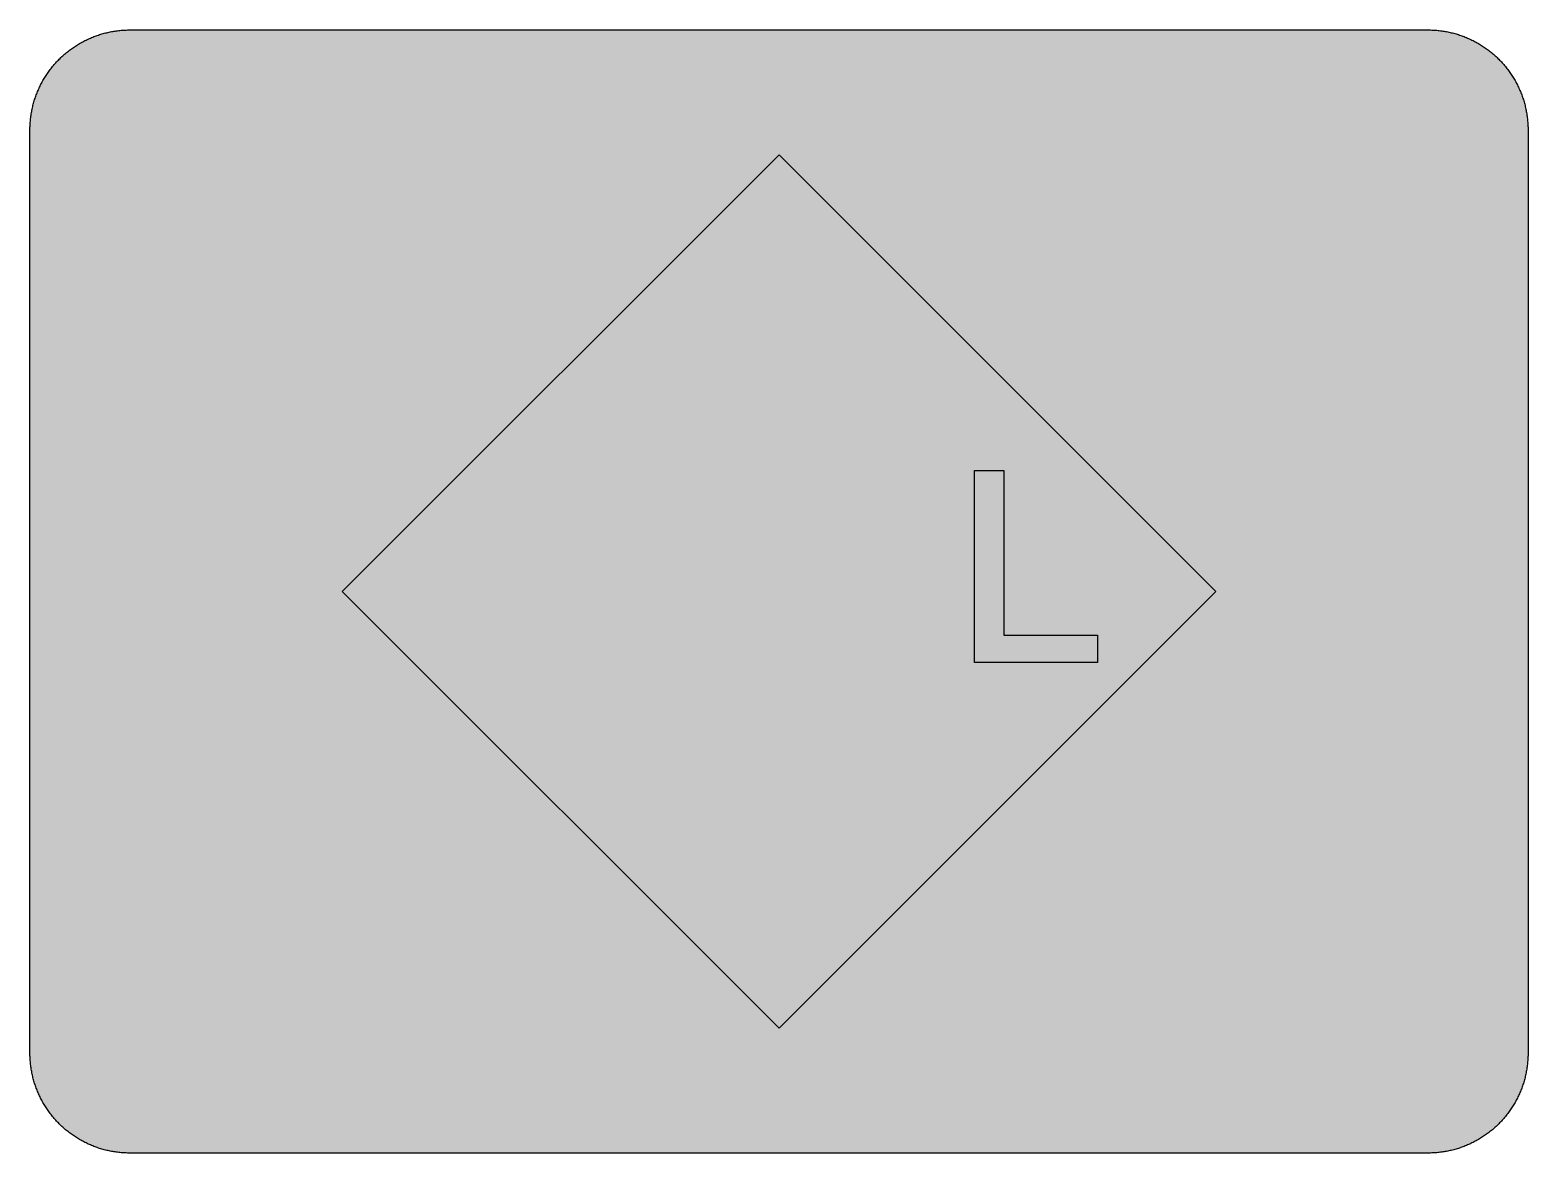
# Model space of a CAD drawing. Header units: millimetres. Extents: x 0 to 212, y 0 to 159.
import ezdxf

# ---------------------------------------------------------------- set-up
doc = ezdxf.new("R2010")
doc.units = ezdxf.units.MM

msp = doc.modelspace()

# ---------------------------------------------------------------- hatches: boundary and pattern name
for color, points in [(254, [(14.1633, 0.0536), (13.9878, 0.0533), (13.8125, 0.0559), (13.6373, 0.061), (13.462, 0.0686), (13.2893, 0.0787), (13.114, 0.0914), (12.9413, 0.1041), (12.7686, 0.1219), (12.5959, 0.1397), (12.4231, 0.16), (12.2504, 0.1829), (12.0777, 0.2057), (11.9075, 0.2337), (11.7373, 0.2616), (11.5672, 0.2921), (11.397, 0.3251), (11.2268, 0.3607), (11.0592, 0.3988), (10.8915, 0.4369), (10.7239, 0.4775), (10.5562, 0.5207), (10.3886, 0.5664), (10.2235, 0.6121), (10.0584, 0.6629), (9.8933, 0.7137), (9.7307, 0.7671), (9.5682, 0.8204), (9.4056, 0.8788), (9.2431, 0.9373), (9.083, 0.9982), (8.923, 1.0617), (8.763, 1.1252), (8.6055, 1.1938), (8.4455, 1.2624), (8.2906, 1.331), (8.1331, 1.4046), (7.9781, 1.4783), (7.8232, 1.5545), (7.6708, 1.6332), (7.5184, 1.7145), (7.366, 1.7958), (7.2161, 1.8796), (7.0663, 1.966), (6.919, 2.0523), (6.7716, 2.1438), (6.6243, 2.2352), (6.4795, 2.3266), (6.3348, 2.4232), (6.19, 2.5197), (6.0477, 2.6187), (5.908, 2.7178), (5.7683, 2.8194), (5.6286, 2.9235), (5.4915, 3.0302), (5.3543, 3.1369), (5.2197, 3.2461), (5.0851, 3.3579), (4.953, 3.4722), (4.8209, 3.5865), (4.6914, 3.7033), (4.5644, 3.8202), (4.4348, 3.9395), (4.3104, 4.0615), (4.1859, 4.1859), (4.0615, 4.3104), (3.9395, 4.4348), (3.8202, 4.5618), (3.7033, 4.6914), (3.5865, 4.8209), (3.4722, 4.953), (3.3579, 5.0851), (3.2487, 5.2197), (3.1369, 5.3543), (3.0302, 5.4915), (2.9235, 5.6286), (2.8194, 5.7683), (2.7178, 5.908), (2.6187, 6.0477), (2.5197, 6.19), (2.4232, 6.3348), (2.3266, 6.477), (2.2352, 6.6243), (2.1438, 6.7691), (2.0523, 6.919), (1.966, 7.0663), (1.8796, 7.2161), (1.7958, 7.366), (1.7145, 7.5184), (1.6332, 7.6708), (1.5545, 7.8232), (1.4783, 7.9781), (1.4046, 8.1331), (1.331, 8.2906), (1.2598, 8.4455), (1.1913, 8.603), (1.1252, 8.763), (1.0592, 8.923), (0.9982, 9.083), (0.9373, 9.2431), (0.8763, 9.4056), (0.8204, 9.5682), (0.7645, 9.7307), (0.7112, 9.8933), (0.6604, 10.0584), (0.6121, 10.2235), (0.5639, 10.3911), (0.5207, 10.5562), (0.4775, 10.7239), (0.4343, 10.8915), (0.3962, 11.0592), (0.3607, 11.2268), (0.3251, 11.397), (0.2921, 11.5672), (0.2616, 11.7373), (0.2311, 11.9075), (0.2057, 12.0802), (0.1803, 12.2504), (0.1575, 12.4231), (0.1372, 12.5959), (0.1194, 12.7686), (0.1041, 12.9413), (0.0889, 13.1166), (0.0787, 13.2893), (0.0686, 13.4645), (0.061, 13.6373), (0.0559, 13.8125), (0.0508, 13.9878), (0.0508, 14.163), (0.0522, 144.6925), (0.0508, 144.8664), (0.0559, 145.0416), (0.061, 145.2169), (0.0686, 145.3896), (0.0787, 145.5649), (0.0889, 145.7376), (0.1041, 145.9128), (0.1194, 146.0856), (0.1372, 146.2583), (0.1575, 146.431), (0.1803, 146.6037), (0.2057, 146.7739), (0.2311, 146.9466), (0.2616, 147.1168), (0.2921, 147.287), (0.3251, 147.4572), (0.3607, 147.6248), (0.3962, 147.795), (0.4343, 147.9626), (0.4775, 148.1303), (0.5207, 148.2979), (0.5639, 148.463), (0.6121, 148.6281), (0.6604, 148.7932), (0.7112, 148.9583), (0.7645, 149.1234), (0.8204, 149.286), (0.8763, 149.4485), (0.9373, 149.6111), (0.9982, 149.7711), (1.0592, 149.9311), (1.1252, 150.0911), (1.1913, 150.2486), (1.2598, 150.4061), (1.331, 150.5636), (1.4046, 150.7185), (1.4783, 150.876), (1.5545, 151.0284), (1.6332, 151.1833), (1.7145, 151.3357), (1.7958, 151.4856), (1.8796, 151.638), (1.966, 151.7879), (2.0523, 151.9352), (2.1438, 152.0825), (2.2352, 152.2298), (2.3266, 152.3746), (2.4232, 152.5194), (2.5197, 152.6616), (2.6187, 152.8039), (2.7178, 152.9461), (2.8194, 153.0858), (2.9235, 153.2255), (3.0302, 153.3627), (3.1369, 153.4973), (3.2487, 153.6344), (3.3579, 153.7665), (3.4722, 153.8986), (3.5865, 154.0307), (3.7033, 154.1602), (3.8202, 154.2898), (3.9395, 154.4168), (4.0615, 154.5438), (4.1859, 154.6682), (4.3104, 154.7901), (4.4348, 154.9121), (4.5644, 155.034), (4.6914, 155.1508), (4.8209, 155.2677), (4.953, 155.382), (5.0851, 155.4937), (5.2197, 155.6055), (5.3543, 155.7147), (5.4915, 155.8239), (5.6286, 155.9281), (5.7683, 156.0322), (5.908, 156.1338), (6.0477, 156.2354), (6.19, 156.3345), (6.3348, 156.431), (6.4795, 156.525), (6.6243, 156.6189), (6.7716, 156.7104), (6.919, 156.7993), (7.0663, 156.8882), (7.2161, 156.9745), (7.366, 157.0584), (7.5184, 157.1396), (7.6708, 157.2209), (7.8232, 157.2971), (7.9781, 157.3733), (8.1331, 157.4495), (8.2906, 157.5206), (8.4455, 157.5918), (8.6055, 157.6603), (8.763, 157.7289), (8.923, 157.7924), (9.083, 157.8559), (9.2431, 157.9169), (9.4056, 157.9753), (9.5682, 158.0337), (9.7307, 158.0871), (9.8933, 158.1404), (10.0584, 158.1912), (10.2235, 158.242), (10.3886, 158.2877), (10.5562, 158.3334), (10.7239, 158.3766), (10.8915, 158.4173), (11.0592, 158.4579), (11.2268, 158.4935), (11.397, 158.529), (11.5672, 158.562), (11.7373, 158.5925), (11.9075, 158.6205), (12.0777, 158.6484), (12.2504, 158.6713), (12.4231, 158.6941), (12.5959, 158.7144), (12.7686, 158.7322), (12.9413, 158.75), (13.114, 158.7627), (13.2893, 158.7754), (13.462, 158.7856), (13.6373, 158.7932), (13.8125, 158.7983), (13.9878, 158.8008), (14.163, 158.8033), (197.6078, 158.8036), (197.7822, 158.8008), (197.9574, 158.7983), (198.1327, 158.7932), (198.3054, 158.7856), (198.4807, 158.7754), (198.6534, 158.7627), (198.8287, 158.75), (199.0014, 158.7322), (199.1741, 158.7144), (199.3468, 158.6941), (199.5195, 158.6713), (199.6897, 158.6484), (199.8624, 158.6205), (200.0326, 158.5925), (200.2028, 158.562), (200.373, 158.529), (200.5432, 158.4935), (200.7108, 158.4579), (200.8784, 158.4173), (201.0461, 158.3766), (201.2137, 158.3334), (201.3788, 158.2877), (201.5465, 158.242), (201.7116, 158.1912), (201.8767, 158.1404), (202.0392, 158.0871), (202.2018, 158.0337), (202.3643, 157.9753), (202.5269, 157.9169), (202.6869, 157.8559), (202.8469, 157.7924), (203.007, 157.7289), (203.167, 157.6603), (203.3245, 157.5918), (203.4794, 157.5206), (203.6369, 157.4495), (203.7918, 157.3733), (203.9468, 157.2971), (204.0992, 157.2209), (204.2516, 157.1396), (204.404, 157.0584), (204.5538, 156.9745), (204.7037, 156.8882), (204.8535, 156.7993), (205.0009, 156.7104), (205.1456, 156.6189), (205.293, 156.525), (205.4352, 156.431), (205.58, 156.3345), (205.7222, 156.2354), (205.8619, 156.1338), (206.0016, 156.0322), (206.1413, 155.9281), (206.2785, 155.8239), (206.4156, 155.7147), (206.5503, 155.6055), (206.6849, 155.4937), (206.817, 155.382), (206.949, 155.2677), (207.0786, 155.1508), (207.2081, 155.034), (207.3351, 154.9121), (207.4596, 154.7901), (207.584, 154.6682), (207.7085, 154.5438), (207.8304, 154.4168), (207.9498, 154.2898), (208.0666, 154.1602), (208.1835, 154.0307), (208.2978, 153.8986), (208.4121, 153.7665), (208.5238, 153.6344), (208.6331, 153.4973), (208.7397, 153.3627), (208.8464, 153.2255), (208.9506, 153.0858), (209.0522, 152.9461), (209.1512, 152.8039), (209.2503, 152.6616), (209.3468, 152.5194), (209.4433, 152.3746), (209.5348, 152.2298), (209.6262, 152.0825), (209.7176, 151.9352), (209.804, 151.7879), (209.8904, 151.638), (209.9742, 151.4856), (210.0555, 151.3357), (210.1367, 151.1833), (210.2155, 151.0284), (210.2917, 150.876), (210.3653, 150.7185), (210.439, 150.5636), (210.5076, 150.4061), (210.5762, 150.2486), (210.6447, 150.0911), (210.7082, 149.9311), (210.7717, 149.7711), (210.8327, 149.6111), (210.8911, 149.4485), (210.9495, 149.286), (211.0029, 149.1234), (211.0562, 148.9583), (211.107, 148.7932), (211.1578, 148.6281), (211.2035, 148.463), (211.2493, 148.2979), (211.2924, 148.1303), (211.3331, 147.9626), (211.3712, 147.795), (211.4093, 147.6248), (211.4448, 147.4572), (211.4779, 147.287), (211.5083, 147.1168), (211.5363, 146.9466), (211.5642, 146.7739), (211.5871, 146.6037), (211.6099, 146.431), (211.6303, 146.2583), (211.648, 146.0856), (211.6658, 145.9128), (211.6785, 145.7376), (211.6912, 145.5649), (211.7014, 145.3896), (211.709, 145.2169), (211.7141, 145.0416), (211.7166, 144.8664), (211.7166, 144.6911), (211.7189, 14.1647), (211.7166, 13.9878), (211.7141, 13.8125), (211.709, 13.6373), (211.7014, 13.4645), (211.6912, 13.2893), (211.6785, 13.1166), (211.6658, 12.9413), (211.648, 12.7686), (211.6303, 12.5959), (211.6099, 12.4231), (211.5871, 12.2504), (211.5642, 12.0802), (211.5363, 11.9075), (211.5083, 11.7373), (211.4779, 11.5672), (211.4448, 11.397), (211.4093, 11.2268), (211.3712, 11.0592), (211.3331, 10.8915), (211.2924, 10.7239), (211.2493, 10.5562), (211.2035, 10.3911), (211.1578, 10.2235), (211.107, 10.0584), (211.0562, 9.8933), (211.0029, 9.7307), (210.9495, 9.5682), (210.8911, 9.4056), (210.8327, 9.2431), (210.7717, 9.083), (210.7082, 8.923), (210.6447, 8.763), (210.5762, 8.603), (210.5076, 8.4455), (210.439, 8.2906), (210.3653, 8.1331), (210.2917, 7.9781), (210.2155, 7.8232), (210.1367, 7.6708), (210.0555, 7.5184), (209.9742, 7.366), (209.8904, 7.2161), (209.804, 7.0663), (209.7176, 6.919), (209.6262, 6.7691), (209.5348, 6.6243), (209.4433, 6.477), (209.3468, 6.3348), (209.2503, 6.19), (209.1512, 6.0477), (209.0522, 5.908), (208.9506, 5.7683), (208.8464, 5.6286), (208.7397, 5.4915), (208.6331, 5.3543), (208.5238, 5.2197), (208.4121, 5.0851), (208.2978, 4.953), (208.1835, 4.8209), (208.0666, 4.6914), (207.9498, 4.5618), (207.8304, 4.4348), (207.7085, 4.3104), (207.584, 4.1859), (207.4596, 4.0615), (207.3351, 3.9395), (207.2081, 3.8202), (207.0786, 3.7033), (206.949, 3.5865), (206.817, 3.4722), (206.6849, 3.3579), (206.5503, 3.2461), (206.4156, 3.1369), (206.2785, 3.0302), (206.1413, 2.9235), (206.0016, 2.8194), (205.8619, 2.7178), (205.7222, 2.6187), (205.58, 2.5197), (205.4352, 2.4232), (205.293, 2.3266), (205.1456, 2.2352), (205.0009, 2.1438), (204.8535, 2.0523), (204.7037, 1.966), (204.5538, 1.8796), (204.404, 1.7958), (204.2516, 1.7145), (204.0992, 1.6332), (203.9468, 1.5545), (203.7918, 1.4783), (203.6369, 1.4046), (203.4794, 1.331), (203.3245, 1.2624), (203.167, 1.1938), (203.007, 1.1252), (202.8469, 1.0617), (202.6869, 0.9982), (202.5269, 0.9373), (202.3643, 0.8788), (202.2018, 0.8204), (202.0392, 0.7671), (201.8767, 0.7137), (201.7116, 0.6629), (201.5465, 0.6121), (201.3788, 0.5664), (201.2137, 0.5207), (201.0461, 0.4775), (200.8784, 0.4369), (200.7108, 0.3988), (200.5432, 0.3607), (200.373, 0.3251), (200.2028, 0.2921), (200.0326, 0.2616), (199.8624, 0.2337), (199.6897, 0.2057), (199.5195, 0.1829), (199.3468, 0.16), (199.1741, 0.1397), (199.0014, 0.1219), (198.8287, 0.1041), (198.6534, 0.0914), (198.4807, 0.0787), (198.3054, 0.0686), (198.1327, 0.061), (197.9574, 0.0559), (197.7822, 0.0533), (197.6069, 0.0533)]), (144, [(105.8855, 141.1647), (167.6217, 79.4286), (105.8855, 17.6925), (44.1494, 79.4286)]), (254, [(133.5264, 96.5383), (137.6468, 96.5383), (137.6468, 73.2659), (150.8855, 73.2659), (150.8855, 69.3745), (133.5264, 69.3745)])]:
    msp.add_hatch(color=color).paths.add_polyline_path(points)
h = msp.add_hatch(color=59)
h.paths.add_polyline_path([(14.1633, 3.5814), (13.8887, 3.5839), (13.6169, 3.5941), (13.3477, 3.6119), (13.081, 3.6347), (12.8143, 3.6652), (12.5501, 3.7008), (12.2885, 3.7465), (12.0294, 3.7948), (11.7729, 3.8506), (11.5164, 3.9141), (11.2649, 3.9827), (11.016, 4.0564), (10.7671, 4.1351), (10.5232, 4.2215), (10.2819, 4.3129), (10.0432, 4.412), (9.8069, 4.5161), (9.5733, 4.6228), (9.3447, 4.7371), (9.1186, 4.8565), (8.8951, 4.9809), (8.6741, 5.113), (8.4582, 5.2476), (8.2448, 5.3873), (8.0366, 5.5321), (7.8308, 5.682), (7.6276, 5.8369), (7.4295, 5.9969), (7.2365, 6.1595), (7.046, 6.3297), (6.8605, 6.5024), (6.6777, 6.6802), (6.5024, 6.8605), (6.3271, 7.046), (6.1595, 7.2365), (5.9969, 7.432), (5.8369, 7.6302), (5.682, 7.8308), (5.5321, 8.0366), (5.3873, 8.2448), (5.2451, 8.4582), (5.1105, 8.6741), (4.9809, 8.8951), (4.8565, 9.1186), (4.7371, 9.3447), (4.6228, 9.5758), (4.5136, 9.8069), (4.4094, 10.0432), (4.3129, 10.2819), (4.2215, 10.5232), (4.1351, 10.7696), (4.0538, 11.016), (3.9802, 11.2649), (3.9116, 11.5189), (3.8506, 11.7729), (3.7948, 12.0294), (3.744, 12.2911), (3.7008, 12.5527), (3.6627, 12.8143), (3.6322, 13.081), (3.6093, 13.3502), (3.5916, 13.6195), (3.5814, 13.8913), (3.5789, 14.163), (3.58, 144.6925), (3.5814, 144.9654), (3.5916, 145.2347), (3.6093, 145.5064), (3.6322, 145.7731), (3.6627, 146.0398), (3.7008, 146.304), (3.744, 146.5656), (3.7948, 146.8247), (3.8506, 147.0812), (3.9116, 147.3352), (3.9802, 147.5892), (4.0538, 147.8382), (4.1351, 148.0845), (4.2215, 148.3309), (4.3129, 148.5722), (4.4094, 148.811), (4.5136, 149.0472), (4.6228, 149.2783), (4.7371, 149.5095), (4.8565, 149.7355), (4.9809, 149.9591), (5.1105, 150.1775), (5.2451, 150.3959), (5.3873, 150.6093), (5.5321, 150.8176), (5.682, 151.0233), (5.8369, 151.224), (5.9969, 151.4221), (6.1595, 151.6177), (6.3271, 151.8056), (6.5024, 151.9936), (6.6777, 152.1739), (6.8605, 152.3517), (7.046, 152.5245), (7.2365, 152.6946), (7.4295, 152.8572), (7.6276, 153.0172), (7.8308, 153.1722), (8.0366, 153.322), (8.2448, 153.4668), (8.4582, 153.6065), (8.6741, 153.7411), (8.8951, 153.8732), (9.1186, 153.9977), (9.3447, 154.117), (9.5733, 154.2313), (9.8069, 154.3406), (10.0432, 154.4422), (10.2819, 154.5412), (10.5232, 154.6327), (10.7671, 154.719), (11.016, 154.7978), (11.2649, 154.874), (11.5164, 154.9425), (11.7729, 155.0035), (12.0294, 155.0594), (12.2885, 155.1102), (12.5501, 155.1534), (12.8143, 155.1889), (13.081, 155.2194), (13.3477, 155.2448), (13.6169, 155.26), (13.8887, 155.2702), (14.163, 155.2753), (197.6078, 155.2758), (197.8787, 155.2702), (198.1505, 155.26), (198.4197, 155.2448), (198.689, 155.2194), (198.9557, 155.1889), (199.2173, 155.1534), (199.4789, 155.1102), (199.7405, 155.0594), (199.9971, 155.0035), (200.2511, 154.9425), (200.5051, 154.874), (200.754, 154.7978), (201.0004, 154.719), (201.2467, 154.6327), (201.488, 154.5412), (201.7268, 154.4422), (201.963, 154.3406), (202.1942, 154.2313), (202.4253, 154.117), (202.6514, 153.9977), (202.8749, 153.8732), (203.0959, 153.7411), (203.3118, 153.6065), (203.5251, 153.4668), (203.7334, 153.322), (203.9391, 153.1722), (204.1398, 153.0172), (204.3379, 152.8572), (204.5335, 152.6946), (204.724, 152.5245), (204.9094, 152.3517), (205.0898, 152.1739), (205.2676, 151.9936), (205.4403, 151.8056), (205.6105, 151.6177), (205.773, 151.4221), (205.933, 151.224), (206.088, 151.0233), (206.2378, 150.8176), (206.3826, 150.6093), (206.5223, 150.3959), (206.6569, 150.1775), (206.789, 149.9591), (206.9135, 149.7355), (207.0329, 149.5095), (207.1472, 149.2783), (207.2538, 149.0472), (207.358, 148.811), (207.457, 148.5722), (207.5485, 148.3309), (207.6348, 148.0845), (207.7136, 147.8382), (207.7872, 147.5892), (207.8558, 147.3352), (207.9193, 147.0812), (207.9752, 146.8247), (208.0235, 146.5656), (208.0692, 146.304), (208.1047, 146.0398), (208.1352, 145.7731), (208.1581, 145.5064), (208.1759, 145.2347), (208.186, 144.9654), (208.1911, 144.6911), (208.1911, 14.1647), (208.186, 13.8913), (208.1759, 13.6195), (208.1581, 13.3502), (208.1352, 13.081), (208.1047, 12.8143), (208.0692, 12.5527), (208.0235, 12.2911), (207.9752, 12.0294), (207.9193, 11.7729), (207.8558, 11.5189), (207.7872, 11.2649), (207.7136, 11.016), (207.6348, 10.7696), (207.5485, 10.5232), (207.457, 10.2819), (207.358, 10.0432), (207.2538, 9.8069), (207.1472, 9.5758), (207.0329, 9.3447), (206.9135, 9.1186), (206.789, 8.8951), (206.6569, 8.6741), (206.5223, 8.4582), (206.3826, 8.2448), (206.2378, 8.0366), (206.088, 7.8308), (205.933, 7.6302), (205.773, 7.432), (205.6105, 7.2365), (205.4403, 7.046), (205.2676, 6.8605), (205.0898, 6.6802), (204.9094, 6.5024), (204.724, 6.3297), (204.5335, 6.1595), (204.3379, 5.9969), (204.1398, 5.8369), (203.9391, 5.682), (203.7334, 5.5321), (203.5251, 5.3873), (203.3118, 5.2476), (203.0959, 5.113), (202.8749, 4.9809), (202.6514, 4.8565), (202.4253, 4.7371), (202.1942, 4.6228), (201.963, 4.5161), (201.7268, 4.412), (201.488, 4.3129), (201.2467, 4.2215), (201.0004, 4.1351), (200.754, 4.0564), (200.5051, 3.9827), (200.2511, 3.9141), (199.9971, 3.8506), (199.7405, 3.7948), (199.4789, 3.7465), (199.2173, 3.7008), (198.9557, 3.6652), (198.689, 3.6347), (198.4197, 3.6119), (198.1505, 3.5941), (197.8787, 3.5839), (197.6069, 3.5789)])
h.paths.add_polyline_path([(14.1633, 8.8731), (14.0259, 8.8748), (13.8887, 8.8798), (13.7541, 8.8875), (13.622, 8.9002), (13.4874, 8.9154), (13.3553, 8.9332), (13.2258, 8.9535), (13.0962, 8.9789), (12.9667, 9.0068), (12.8397, 9.0373), (12.7127, 9.0729), (12.5882, 9.1084), (12.4663, 9.1491), (12.3419, 9.1923), (12.2225, 9.238), (12.1031, 9.2888), (11.9837, 9.3396), (11.8694, 9.3929), (11.7526, 9.4513), (11.6408, 9.5098), (11.5291, 9.5733), (11.4198, 9.6368), (11.3106, 9.7053), (11.2039, 9.7765), (11.0998, 9.8476), (10.9957, 9.9238), (10.8966, 10), (10.7975, 10.0787), (10.6985, 10.1625), (10.6045, 10.2464), (10.5105, 10.3327), (10.4216, 10.4216), (10.3327, 10.5131), (10.2464, 10.6045), (10.16, 10.701), (10.0787, 10.7975), (10, 10.8966), (9.9212, 10.9982), (9.8476, 11.0998), (9.7739, 11.2039), (9.7053, 11.3106), (9.6368, 11.4198), (9.5707, 11.5291), (9.5098, 11.6408), (9.4488, 11.7551), (9.3929, 11.8694), (9.337, 11.9863), (9.2862, 12.1031), (9.238, 12.2225), (9.1923, 12.3444), (9.1491, 12.4663), (9.1084, 12.5908), (9.0703, 12.7152), (9.0373, 12.8397), (9.0068, 12.9692), (8.9789, 13.0962), (8.9535, 13.2258), (8.9306, 13.3579), (8.9129, 13.4899), (8.8976, 13.622), (8.8849, 13.7566), (8.8773, 13.8913), (8.8722, 14.0259), (8.8697, 14.163), (8.8717, 144.6925), (8.8722, 144.8283), (8.8773, 144.9629), (8.8849, 145.0975), (8.8976, 145.2321), (8.9129, 145.3642), (8.9306, 145.4963), (8.9535, 145.6284), (8.9789, 145.7579), (9.0068, 145.8849), (9.0373, 146.0144), (9.0703, 146.1389), (9.1084, 146.2634), (9.1491, 146.3878), (9.1923, 146.5097), (9.238, 146.6317), (9.2862, 146.751), (9.337, 146.8679), (9.3929, 146.9847), (9.4488, 147.099), (9.5098, 147.2133), (9.5707, 147.3251), (9.6368, 147.4343), (9.7053, 147.5435), (9.7739, 147.6502), (9.8476, 147.7543), (9.9212, 147.8559), (10, 147.9575), (10.0787, 148.0566), (10.16, 148.1531), (10.2464, 148.2496), (10.3327, 148.3411), (10.4216, 148.4325), (10.5105, 148.5214), (10.6045, 148.6078), (10.6985, 148.6916), (10.7975, 148.7754), (10.8966, 148.8542), (10.9957, 148.9304), (11.0998, 149.0066), (11.2039, 149.0777), (11.3106, 149.1488), (11.4198, 149.2174), (11.5291, 149.2809), (11.6408, 149.3444), (11.7526, 149.4028), (11.8694, 149.4612), (11.9837, 149.5146), (12.1031, 149.5679), (12.2225, 149.6162), (12.3419, 149.6619), (12.4663, 149.7051), (12.5882, 149.7457), (12.7127, 149.7813), (12.8397, 149.8168), (12.9667, 149.8473), (13.0962, 149.8752), (13.2258, 149.9006), (13.3553, 149.921), (13.4874, 149.9413), (13.622, 149.9565), (13.7541, 149.9667), (13.8887, 149.9768), (14.0259, 149.9819), (14.163, 149.9819), (197.6078, 149.9842), (197.7441, 149.9819), (197.8787, 149.9768), (198.0133, 149.9667), (198.1479, 149.9565), (198.28, 149.9413), (198.4121, 149.921), (198.5442, 149.9006), (198.6737, 149.8752), (198.8007, 149.8473), (198.9303, 149.8168), (199.0547, 149.7813), (199.1792, 149.7457), (199.3036, 149.7051), (199.4256, 149.6619), (199.5475, 149.6162), (199.6669, 149.5679), (199.7837, 149.5146), (199.9005, 149.4612), (200.0148, 149.4028), (200.1291, 149.3444), (200.2409, 149.2809), (200.3501, 149.2174), (200.4593, 149.1488), (200.566, 149.0777), (200.6702, 149.0066), (200.7718, 148.9304), (200.8734, 148.8542), (200.9724, 148.7754), (201.0689, 148.6916), (201.1655, 148.6078), (201.2569, 148.5214), (201.3483, 148.4325), (201.4372, 148.3411), (201.5236, 148.2496), (201.6074, 148.1531), (201.6912, 148.0566), (201.77, 147.9575), (201.8462, 147.8559), (201.9224, 147.7543), (201.9935, 147.6502), (202.0646, 147.5435), (202.1332, 147.4343), (202.1967, 147.3251), (202.2602, 147.2133), (202.3186, 147.099), (202.377, 146.9847), (202.4304, 146.8679), (202.4812, 146.751), (202.532, 146.6317), (202.5777, 146.5097), (202.6209, 146.3878), (202.6615, 146.2634), (202.6971, 146.1389), (202.7326, 146.0144), (202.7631, 145.8849), (202.7911, 145.7579), (202.8165, 145.6284), (202.8368, 145.4963), (202.8546, 145.3642), (202.8698, 145.2321), (202.8825, 145.0975), (202.8901, 144.9629), (202.8952, 144.8283), (202.8977, 144.6911), (202.8994, 14.1647), (202.8952, 14.0259), (202.8901, 13.8913), (202.8825, 13.7566), (202.8698, 13.622), (202.8546, 13.4899), (202.8368, 13.3579), (202.8165, 13.2258), (202.7911, 13.0962), (202.7631, 12.9692), (202.7326, 12.8397), (202.6971, 12.7152), (202.6615, 12.5908), (202.6209, 12.4663), (202.5777, 12.3444), (202.532, 12.2225), (202.4812, 12.1031), (202.4304, 11.9863), (202.377, 11.8694), (202.3186, 11.7551), (202.2602, 11.6408), (202.1967, 11.5291), (202.1332, 11.4198), (202.0646, 11.3106), (201.9935, 11.2039), (201.9224, 11.0998), (201.8462, 10.9982), (201.77, 10.8966), (201.6912, 10.7975), (201.6074, 10.701), (201.5236, 10.6045), (201.4372, 10.5131), (201.3483, 10.4216), (201.2569, 10.3327), (201.1655, 10.2464), (201.0689, 10.1625), (200.9724, 10.0787), (200.8734, 10), (200.7718, 9.9238), (200.6702, 9.8476), (200.566, 9.7765), (200.4593, 9.7053), (200.3501, 9.6368), (200.2409, 9.5733), (200.1291, 9.5098), (200.0148, 9.4513), (199.9005, 9.3929), (199.7837, 9.3396), (199.6669, 9.2888), (199.5475, 9.238), (199.4256, 9.1923), (199.3036, 9.1491), (199.1792, 9.1084), (199.0547, 9.0729), (198.9303, 9.0373), (198.8007, 9.0068), (198.6737, 8.9789), (198.5442, 8.9535), (198.4121, 8.9332), (198.28, 8.9154), (198.1479, 8.9002), (198.0133, 8.8875), (197.8787, 8.8798), (197.7441, 8.8748), (197.6069, 8.8722)], flags=16)
h = msp.add_hatch(color=254)
h.paths.add_polyline_path([(76.4522, 79.1019), (72.5219, 90.968), (72.4461, 90.968), (68.5176, 79.1019)])
h.paths.add_polyline_path([(77.6344, 75.4405), (67.3336, 75.4405), (65.235, 69.3745), (60.8859, 69.3745), (70.7679, 96.5383), (74.2019, 96.5383), (84.0825, 69.3745), (79.7334, 69.3745)], flags=16)
h = msp.add_hatch(color=254)
h.paths.add_polyline_path([(91.102, 84.6346), (97.3212, 84.6346), (97.3557, 84.6328), (97.3912, 84.6328), (97.4268, 84.6328), (97.4623, 84.6353), (97.4979, 84.6353), (97.5335, 84.6353), (97.5665, 84.6379), (97.602, 84.6379), (97.6376, 84.6404), (97.6706, 84.6404), (97.7062, 84.643), (97.7392, 84.6455), (97.7748, 84.648), (97.8078, 84.6506), (97.8408, 84.6531), (97.8764, 84.6557), (97.9094, 84.6582), (97.9424, 84.6607), (97.9754, 84.6633), (98.0084, 84.6658), (98.0415, 84.6709), (98.0745, 84.6734), (98.1075, 84.6785), (98.1405, 84.6811), (98.1735, 84.6861), (98.2066, 84.6912), (98.237, 84.6938), (98.2701, 84.6988), (98.3031, 84.7039), (98.3336, 84.709), (98.3666, 84.7141), (98.3971, 84.7192), (98.4301, 84.7242), (98.4606, 84.7293), (98.491, 84.7369), (98.5241, 84.742), (98.5545, 84.7471), (98.585, 84.7547), (98.6155, 84.7598), (98.646, 84.7674), (98.6765, 84.775), (98.7069, 84.7801), (98.7374, 84.7877), (98.7679, 84.7954), (98.7984, 84.803), (98.8263, 84.8106), (98.8568, 84.8182), (98.8873, 84.8258), (98.9152, 84.8335), (98.9457, 84.8436), (98.9736, 84.8512), (99.0041, 84.8589), (99.0321, 84.869), (99.06, 84.8766), (99.0905, 84.8868), (99.1184, 84.897), (99.1464, 84.9046), (99.1743, 84.9147), (99.2022, 84.9249), (99.2302, 84.9351), (99.2581, 84.9452), (99.2861, 84.9554), (99.314, 84.9655), (99.3419, 84.9757), (99.3699, 84.9884), (99.3953, 84.9986), (99.4232, 85.0087), (99.4512, 85.0214), (99.4766, 85.0316), (99.5045, 85.0443), (99.5299, 85.0544), (99.5553, 85.0671), (99.5832, 85.0773), (99.6086, 85.09), (99.634, 85.1027), (99.6594, 85.1154), (99.6848, 85.1281), (99.7102, 85.1383), (99.7356, 85.151), (99.761, 85.1637), (99.7864, 85.1789), (99.8118, 85.1916), (99.8347, 85.2043), (99.8601, 85.217), (99.8855, 85.2297), (99.9084, 85.2449), (99.9338, 85.2576), (99.9566, 85.2703), (99.982, 85.2856), (100.0049, 85.2983), (100.0277, 85.3135), (100.0506, 85.3288), (100.0735, 85.3415), (100.0963, 85.3567), (100.1192, 85.3719), (100.142, 85.3872), (100.1649, 85.4024), (100.1878, 85.4177), (100.2106, 85.4329), (100.2335, 85.4481), (100.2538, 85.4634), (100.2767, 85.4786), (100.297, 85.4939), (100.3198, 85.5091), (100.3402, 85.5269), (100.363, 85.5421), (100.3833, 85.5574), (100.4037, 85.5751), (100.424, 85.5904), (100.4443, 85.6082), (100.4646, 85.6259), (100.4849, 85.6412), (100.5053, 85.659), (100.5256, 85.6767), (100.5459, 85.6945), (100.5662, 85.7098), (100.5865, 85.7275), (100.6043, 85.7453), (100.6246, 85.7631), (100.6424, 85.7809), (100.6627, 85.7987), (100.6805, 85.819), (100.7008, 85.8368), (100.7186, 85.8545), (100.7364, 85.8723), (100.7542, 85.8926), (100.7745, 85.9104), (100.7923, 85.9307), (100.8101, 85.9485), (100.8278, 85.9688), (100.8431, 85.9866), (100.8609, 86.0069), (100.8786, 86.0273), (100.8964, 86.045), (100.9142, 86.0654), (100.9294, 86.0857), (100.9472, 86.1035), (100.9625, 86.1238), (100.9802, 86.1441), (100.9955, 86.1644), (101.0133, 86.1847), (101.0285, 86.2051), (101.0437, 86.2254), (101.059, 86.2457), (101.0742, 86.266), (101.0895, 86.2863), (101.1072, 86.3067), (101.1199, 86.327), (101.1352, 86.3473), (101.1504, 86.3676), (101.1657, 86.3879), (101.1809, 86.4083), (101.1961, 86.4286), (101.2088, 86.4514), (101.2241, 86.4718), (101.2368, 86.4921), (101.252, 86.5149), (101.2647, 86.5353), (101.28, 86.5556), (101.2927, 86.5784), (101.3054, 86.5988), (101.3181, 86.6216), (101.3308, 86.6419), (101.346, 86.6648), (101.3587, 86.6877), (101.3714, 86.708), (101.3816, 86.7308), (101.3943, 86.7512), (101.407, 86.774), (101.4197, 86.7969), (101.4324, 86.8197), (101.4425, 86.8401), (101.4552, 86.8629), (101.4654, 86.8858), (101.4781, 86.9086), (101.4882, 86.9315), (101.5009, 86.9544), (101.5111, 86.9772), (101.5213, 87.0001), (101.5314, 87.0229), (101.5441, 87.0458), (101.5543, 87.0687), (101.5644, 87.0915), (101.5746, 87.1144), (101.5848, 87.1398), (101.5949, 87.1626), (101.6025, 87.1855), (101.6127, 87.2084), (101.6229, 87.2338), (101.6305, 87.2566), (101.6406, 87.2795), (101.6508, 87.3049), (101.6584, 87.3277), (101.6686, 87.3531), (101.6762, 87.376), (101.6838, 87.3989), (101.694, 87.4243), (101.7016, 87.4471), (101.7092, 87.4725), (101.7168, 87.4954), (101.7245, 87.5208), (101.7321, 87.5462), (101.7397, 87.569), (101.7473, 87.5944), (101.7549, 87.6198), (101.76, 87.6427), (101.7676, 87.6681), (101.7753, 87.6935), (101.7803, 87.7164), (101.788, 87.7418), (101.7956, 87.7672), (101.8007, 87.7926), (101.8057, 87.818), (101.8134, 87.8408), (101.8184, 87.8662), (101.8235, 87.8916), (101.8286, 87.917), (101.8362, 87.9424), (101.8413, 87.9678), (101.8464, 87.9932), (101.8515, 88.0186), (101.854, 88.044), (101.8591, 88.0694), (101.8642, 88.0948), (101.8692, 88.1202), (101.8743, 88.1456), (101.8769, 88.171), (101.8819, 88.199), (101.8845, 88.2244), (101.8896, 88.2498), (101.8921, 88.2752), (101.8946, 88.3006), (101.8997, 88.3285), (101.9023, 88.3539), (101.9048, 88.3793), (101.9073, 88.4072), (101.9099, 88.4326), (101.9124, 88.458), (101.915, 88.486), (101.9175, 88.5114), (101.92, 88.5393), (101.9226, 88.5647), (101.9251, 88.5927), (101.9251, 88.6181), (101.9277, 88.646), (101.9302, 88.6714), (101.9302, 88.6993), (101.9327, 88.7273), (101.9327, 88.7527), (101.9327, 88.7806), (101.9353, 88.8086), (101.9353, 88.834), (101.9353, 88.8619), (101.9353, 88.8898), (101.9353, 88.9152), (101.9353, 88.9432), (101.9353, 88.9762), (101.9353, 89.0092), (101.9353, 89.0422), (101.9353, 89.0753), (101.9353, 89.1083), (101.9327, 89.1413), (101.9327, 89.1743), (101.9302, 89.2073), (101.9302, 89.2378), (101.9277, 89.2708), (101.9251, 89.3039), (101.9226, 89.3343), (101.9226, 89.3674), (101.92, 89.3978), (101.9175, 89.4283), (101.9124, 89.4613), (101.9099, 89.4918), (101.9073, 89.5223), (101.9048, 89.5528), (101.8997, 89.5833), (101.8972, 89.6137), (101.8921, 89.6442), (101.8896, 89.6747), (101.8845, 89.7052), (101.8819, 89.7357), (101.8769, 89.7636), (101.8718, 89.7941), (101.8667, 89.8246), (101.8616, 89.8525), (101.8565, 89.883), (101.8515, 89.9109), (101.8464, 89.9414), (101.8388, 89.9693), (101.8337, 89.9973), (101.8286, 90.0278), (101.821, 90.0557), (101.8159, 90.0836), (101.8083, 90.1116), (101.8007, 90.1395), (101.793, 90.1675), (101.788, 90.1954), (101.7803, 90.2233), (101.7727, 90.2513), (101.7651, 90.2767), (101.7575, 90.3046), (101.7473, 90.3326), (101.7397, 90.358), (101.7321, 90.3859), (101.7219, 90.4113), (101.7143, 90.4392), (101.7041, 90.4646), (101.6965, 90.49), (101.6864, 90.518), (101.6762, 90.5434), (101.6686, 90.5688), (101.6584, 90.5942), (101.6483, 90.6196), (101.6381, 90.645), (101.6279, 90.6704), (101.6178, 90.6958), (101.6051, 90.7212), (101.5949, 90.7466), (101.5848, 90.7694), (101.5721, 90.7948), (101.5619, 90.8177), (101.5492, 90.8431), (101.539, 90.866), (101.5263, 90.8914), (101.5136, 90.9142), (101.5035, 90.9371), (101.4908, 90.9625), (101.4781, 90.9853), (101.4654, 91.0082), (101.4527, 91.0311), (101.44, 91.0539), (101.4273, 91.0768), (101.4146, 91.0996), (101.4019, 91.12), (101.3866, 91.1428), (101.3739, 91.1657), (101.3612, 91.186), (101.346, 91.2089), (101.3333, 91.2292), (101.3181, 91.252), (101.3054, 91.2724), (101.2901, 91.2927), (101.2749, 91.3155), (101.2622, 91.3359), (101.2469, 91.3562), (101.2317, 91.3765), (101.2165, 91.3968), (101.2012, 91.4171), (101.186, 91.4375), (101.1707, 91.4552), (101.1555, 91.4756), (101.1403, 91.4959), (101.1225, 91.5137), (101.1072, 91.534), (101.092, 91.5518), (101.0742, 91.5721), (101.059, 91.5899), (101.0412, 91.6076), (101.026, 91.628), (101.0082, 91.6457), (100.9904, 91.6635), (100.9752, 91.6813), (100.9574, 91.6991), (100.9396, 91.7169), (100.9218, 91.7346), (100.904, 91.7524), (100.8863, 91.7677), (100.8685, 91.7854), (100.8507, 91.8032), (100.8329, 91.8185), (100.8151, 91.8362), (100.7948, 91.8515), (100.777, 91.8667), (100.7593, 91.8845), (100.7389, 91.8997), (100.7212, 91.915), (100.7008, 91.9302), (100.6805, 91.9455), (100.6627, 91.9607), (100.6424, 91.9759), (100.6221, 91.9912), (100.6018, 92.0064), (100.584, 92.0217), (100.5637, 92.0344), (100.5459, 92.0471), (100.5256, 92.0598), (100.5078, 92.075), (100.49, 92.0877), (100.4722, 92.1004), (100.4545, 92.1106), (100.4367, 92.1233), (100.4164, 92.136), (100.3986, 92.1487), (100.3808, 92.1614), (100.363, 92.1741), (100.3427, 92.1842), (100.3249, 92.1969), (100.3071, 92.2096), (100.2868, 92.2198), (100.269, 92.2325), (100.2513, 92.2426), (100.2309, 92.2553), (100.2132, 92.2655), (100.1928, 92.2757), (100.1751, 92.2884), (100.1547, 92.2985), (100.137, 92.3087), (100.1166, 92.3188), (100.0989, 92.3315), (100.0785, 92.3417), (100.0582, 92.3519), (100.0404, 92.362), (100.0201, 92.3722), (99.9998, 92.3823), (99.982, 92.3925), (99.9617, 92.4027), (99.9414, 92.4128), (99.9236, 92.4204), (99.9033, 92.4306), (99.883, 92.4408), (99.8626, 92.4509), (99.8423, 92.4585), (99.822, 92.4687), (99.8017, 92.4763), (99.7814, 92.4865), (99.7636, 92.4941), (99.7433, 92.5043), (99.7229, 92.5119), (99.7026, 92.522), (99.6823, 92.5297), (99.6594, 92.5373), (99.6391, 92.5449), (99.6188, 92.5551), (99.5985, 92.5627), (99.5782, 92.5703), (99.5578, 92.5779), (99.5375, 92.5855), (99.5147, 92.5932), (99.4943, 92.6008), (99.474, 92.6084), (99.4537, 92.616), (99.4308, 92.6211), (99.4105, 92.6287), (99.3902, 92.6363), (99.3673, 92.644), (99.347, 92.649), (99.3267, 92.6567), (99.3038, 92.6643), (99.2835, 92.6694), (99.2607, 92.677), (99.2378, 92.6821), (99.2175, 92.6897), (99.1946, 92.6948), (99.1718, 92.6998), (99.1489, 92.7075), (99.126, 92.7125), (99.1032, 92.7176), (99.0803, 92.7252), (99.0575, 92.7303), (99.0321, 92.7354), (99.0092, 92.7405), (98.9838, 92.7456), (98.9609, 92.7506), (98.9355, 92.7557), (98.9127, 92.7608), (98.8873, 92.7659), (98.8619, 92.771), (98.8365, 92.7735), (98.8111, 92.7786), (98.7857, 92.7837), (98.7603, 92.7887), (98.7349, 92.7913), (98.7095, 92.7964), (98.6815, 92.7989), (98.6561, 92.804), (98.6307, 92.8065), (98.6028, 92.8116), (98.5749, 92.8141), (98.5495, 92.8192), (98.5215, 92.8218), (98.4936, 92.8243), (98.4656, 92.8268), (98.4377, 92.8319), (98.4098, 92.8345), (98.3818, 92.837), (98.3539, 92.8395), (98.3259, 92.8421), (98.2955, 92.8446), (98.2675, 92.8472), (98.237, 92.8497), (98.2091, 92.8522), (98.1786, 92.8548), (98.1507, 92.8548), (98.1202, 92.8573), (98.0897, 92.8599), (98.0592, 92.8599), (98.0288, 92.8624), (97.9983, 92.8649), (97.9678, 92.8649), (97.9348, 92.8675), (97.9043, 92.8675), (97.8738, 92.87), (97.8408, 92.87), (97.8103, 92.87), (97.7773, 92.8726), (97.7468, 92.8726), (97.7138, 92.8726), (97.6808, 92.8726), (97.6478, 92.8726), (97.6147, 92.8751), (97.5817, 92.8751), (97.5487, 92.8751), (91.102, 92.8754)])
h.paths.add_polyline_path([(86.9819, 96.5383), (97.5886, 96.5383), (97.6401, 96.5378), (97.6935, 96.5378), (97.7468, 96.5352), (97.8002, 96.5352), (97.8535, 96.5352), (97.9068, 96.5327), (97.9576, 96.5327), (98.011, 96.5302), (98.0618, 96.5276), (98.1151, 96.5276), (98.1659, 96.5251), (98.2167, 96.5225), (98.2701, 96.52), (98.3209, 96.5175), (98.3717, 96.5149), (98.4225, 96.5098), (98.4733, 96.5073), (98.5241, 96.5048), (98.5749, 96.4997), (98.6231, 96.4971), (98.6739, 96.4921), (98.7247, 96.487), (98.773, 96.4819), (98.8238, 96.4768), (98.872, 96.4717), (98.9228, 96.4667), (98.9711, 96.4616), (99.0194, 96.4565), (99.0676, 96.4514), (99.1159, 96.4438), (99.1641, 96.4387), (99.2124, 96.4311), (99.2607, 96.426), (99.3089, 96.4184), (99.3546, 96.4108), (99.4029, 96.4032), (99.4512, 96.3955), (99.4969, 96.3879), (99.5451, 96.3803), (99.5909, 96.3727), (99.6366, 96.3651), (99.6848, 96.3549), (99.7306, 96.3473), (99.7763, 96.3371), (99.822, 96.3295), (99.8677, 96.3193), (99.9134, 96.3092), (99.9566, 96.299), (100.0023, 96.2914), (100.0481, 96.2812), (100.0912, 96.2711), (100.137, 96.2584), (100.1801, 96.2482), (100.2259, 96.2381), (100.269, 96.2254), (100.3122, 96.2152), (100.3579, 96.2025), (100.4011, 96.1923), (100.4443, 96.1796), (100.4875, 96.1669), (100.5307, 96.1542), (100.5713, 96.1415), (100.6145, 96.1288), (100.6577, 96.1161), (100.7008, 96.1034), (100.7415, 96.0907), (100.7847, 96.0755), (100.8253, 96.0628), (100.8685, 96.0476), (100.9091, 96.0323), (100.9523, 96.0196), (100.9929, 96.0044), (101.0336, 95.9891), (101.0742, 95.9714), (101.1174, 95.9561), (101.158, 95.9409), (101.1987, 95.9231), (101.2393, 95.9079), (101.28, 95.8901), (101.3206, 95.8723), (101.3612, 95.8571), (101.3993, 95.8393), (101.44, 95.8215), (101.4806, 95.8012), (101.5213, 95.7834), (101.5594, 95.7656), (101.6, 95.7453), (101.6381, 95.7275), (101.6787, 95.7072), (101.7168, 95.6869), (101.7575, 95.6666), (101.7956, 95.6462), (101.8337, 95.6259), (101.8743, 95.6056), (101.9124, 95.5853), (101.9505, 95.5624), (101.9886, 95.5421), (102.0267, 95.5192), (102.0648, 95.4989), (102.1029, 95.4761), (102.141, 95.4532), (102.1791, 95.4303), (102.2172, 95.4075), (102.2553, 95.3846), (102.2909, 95.3592), (102.329, 95.3364), (102.3671, 95.311), (102.4026, 95.2881), (102.4407, 95.2627), (102.4763, 95.2373), (102.5144, 95.2119), (102.55, 95.1865), (102.5881, 95.1611), (102.6236, 95.1357), (102.6592, 95.1078), (102.6947, 95.0824), (102.7303, 95.0544), (102.7684, 95.029), (102.804, 95.0011), (102.8395, 94.9731), (102.8751, 94.9452), (102.9081, 94.9173), (102.9437, 94.8893), (102.9792, 94.8588), (103.0148, 94.8309), (103.0503, 94.803), (103.0834, 94.7725), (103.1189, 94.742), (103.1545, 94.7115), (103.19, 94.681), (103.2256, 94.648), (103.2612, 94.6175), (103.2967, 94.5845), (103.3297, 94.5515), (103.3653, 94.521), (103.3983, 94.488), (103.4339, 94.455), (103.4669, 94.4194), (103.5025, 94.3864), (103.5355, 94.3534), (103.5685, 94.3204), (103.6015, 94.2848), (103.6345, 94.2492), (103.6676, 94.2162), (103.7006, 94.1807), (103.7336, 94.1451), (103.7666, 94.1095), (103.7996, 94.074), (103.8301, 94.0384), (103.8631, 94.0029), (103.8962, 93.9648), (103.9266, 93.9292), (103.9571, 93.8911), (103.9901, 93.8555), (104.0206, 93.8174), (104.0511, 93.7793), (104.0816, 93.7412), (104.1121, 93.7031), (104.1425, 93.665), (104.173, 93.6269), (104.2035, 93.5888), (104.234, 93.5482), (104.2619, 93.5101), (104.2924, 93.4695), (104.3203, 93.4288), (104.3508, 93.3907), (104.3788, 93.3501), (104.4092, 93.3094), (104.4372, 93.2688), (104.4651, 93.2256), (104.4931, 93.185), (104.521, 93.1443), (104.5489, 93.1012), (104.5769, 93.0605), (104.6048, 93.0173), (104.6328, 92.9742), (104.6582, 92.9335), (104.6861, 92.8903), (104.714, 92.8472), (104.7394, 92.804), (104.7648, 92.7583), (104.7928, 92.7151), (104.8182, 92.6719), (104.8436, 92.6262), (104.869, 92.583), (104.8944, 92.5373), (104.9198, 92.4916), (104.9452, 92.4458), (104.9706, 92.4001), (104.996, 92.3544), (105.0214, 92.3087), (105.0442, 92.263), (105.0696, 92.2147), (105.0925, 92.169), (105.1179, 92.1233), (105.1408, 92.075), (105.1636, 92.0267), (105.1839, 91.981), (105.2068, 91.9328), (105.2297, 91.8845), (105.25, 91.8362), (105.2703, 91.7905), (105.2906, 91.7423), (105.3109, 91.6915), (105.3313, 91.6432), (105.349, 91.5949), (105.3694, 91.5467), (105.3871, 91.4984), (105.4049, 91.4476), (105.4227, 91.3994), (105.4405, 91.3486), (105.4583, 91.3003), (105.4735, 91.2495), (105.4913, 91.1987), (105.5065, 91.1504), (105.5218, 91.0996), (105.537, 91.0488), (105.5522, 90.998), (105.5649, 90.9472), (105.5802, 90.8964), (105.5929, 90.8431), (105.6056, 90.7923), (105.6183, 90.7415), (105.631, 90.6882), (105.6437, 90.6374), (105.6564, 90.5866), (105.6665, 90.5332), (105.6767, 90.4799), (105.6894, 90.4291), (105.6996, 90.3757), (105.7072, 90.3224), (105.7173, 90.2691), (105.7275, 90.2157), (105.7351, 90.1624), (105.7427, 90.109), (105.7504, 90.0557), (105.758, 89.9998), (105.7656, 89.9465), (105.7732, 89.8931), (105.7783, 89.8373), (105.7859, 89.7839), (105.791, 89.728), (105.7961, 89.6747), (105.8012, 89.6188), (105.8037, 89.5629), (105.8088, 89.5071), (105.8113, 89.4512), (105.8164, 89.3953), (105.8189, 89.3394), (105.8215, 89.2835), (105.824, 89.2277), (105.824, 89.1718), (105.8266, 89.1159), (105.8266, 89.0575), (105.8266, 89.0016), (105.8291, 88.9432), (105.8266, 88.8619), (105.8266, 88.7806), (105.824, 88.6993), (105.8215, 88.6181), (105.8189, 88.5368), (105.8164, 88.4555), (105.8113, 88.3768), (105.8062, 88.2955), (105.8012, 88.2167), (105.7935, 88.138), (105.7859, 88.0567), (105.7783, 87.978), (105.7707, 87.9018), (105.7605, 87.823), (105.7504, 87.7443), (105.7402, 87.6681), (105.73, 87.5894), (105.7173, 87.5132), (105.7046, 87.437), (105.6919, 87.3608), (105.6767, 87.2846), (105.664, 87.2084), (105.6488, 87.1322), (105.631, 87.0585), (105.6157, 86.9823), (105.598, 86.9086), (105.5802, 86.835), (105.5624, 86.7613), (105.5421, 86.6877), (105.5218, 86.614), (105.5014, 86.5403), (105.4786, 86.4692), (105.4583, 86.3956), (105.4354, 86.3244), (105.41, 86.2533), (105.3871, 86.1822), (105.3617, 86.1111), (105.3363, 86.04), (105.3109, 85.9688), (105.283, 85.9003), (105.2551, 85.8291), (105.2271, 85.7606), (105.1992, 85.6894), (105.1687, 85.6209), (105.1382, 85.5523), (105.1077, 85.4837), (105.0773, 85.4177), (105.0442, 85.3491), (105.0112, 85.2805), (104.9782, 85.2145), (104.9426, 85.1484), (104.9071, 85.0824), (104.8715, 85.0163), (104.836, 84.9503), (104.7979, 84.8843), (104.7623, 84.8182), (104.7217, 84.7547), (104.6836, 84.6887), (104.6429, 84.6252), (104.6023, 84.5617), (104.5616, 84.4982), (104.521, 84.4347), (104.4778, 84.3712), (104.4346, 84.3077), (104.3915, 84.2467), (104.3457, 84.1832), (104.3026, 84.1223), (104.2568, 84.0613), (104.2111, 84.0029), (104.1654, 83.9419), (104.1171, 83.8835), (104.0689, 83.8251), (104.0206, 83.7667), (103.9724, 83.7108), (103.9241, 83.6524), (103.8758, 83.5965), (103.825, 83.5406), (103.7742, 83.4847), (103.7234, 83.4314), (103.6701, 83.378), (103.6193, 83.3222), (103.566, 83.2714), (103.5126, 83.218), (103.4593, 83.1672), (103.4034, 83.1139), (103.3501, 83.0631), (103.2942, 83.0148), (103.2383, 82.964), (103.1824, 82.9158), (103.124, 82.8675), (103.0656, 82.8192), (103.0097, 82.771), (102.9513, 82.7227), (102.8903, 82.677), (102.8319, 82.6313), (102.7709, 82.5856), (102.71, 82.5424), (102.649, 82.4967), (102.5881, 82.4535), (102.5246, 82.4103), (102.4611, 82.3671), (102.3976, 82.3265), (102.3341, 82.2858), (102.2706, 82.2452), (102.2045, 82.2046), (102.1385, 82.1639), (102.0724, 82.1258), (102.0064, 82.0852), (101.9404, 82.0471), (101.8718, 82.0115), (101.8032, 81.9734), (101.7346, 81.9379), (101.666, 81.8998), (101.5949, 81.8667), (101.5263, 81.8312), (101.4552, 81.7956), (101.3841, 81.7626), (101.3104, 81.7296), (101.2393, 81.6966), (101.1657, 81.6635), (101.092, 81.6331), (101.0183, 81.6026), (100.9447, 81.5721), (100.8685, 81.5416), (100.7923, 81.5137), (100.7161, 81.4832), (100.6399, 81.4553), (100.5637, 81.4273), (106.8585, 69.3745), (101.9761, 69.3745), (96.3676, 80.972), (91.102, 80.972), (91.102, 69.3745), (86.9819, 69.3745)], flags=16)
h = msp.add_hatch(color=254)
h.paths.add_polyline_path([(122.9967, 79.1019), (119.0681, 90.968), (118.9909, 90.968), (115.062, 79.1019)])
h.paths.add_polyline_path([(124.1806, 75.4405), (113.8784, 75.4405), (111.7808, 69.3745), (107.4318, 69.3745), (117.3124, 96.5383), (120.7463, 96.5383), (130.6269, 69.3745), (126.2779, 69.3745)], flags=16)

# ---------------------------------------------------------------- linework, layer by layer
at = {"color": 254}
for points in [[(14.1633, 0.0536), (13.9878, 0.0533), (13.8125, 0.0559), (13.6373, 0.061), (13.462, 0.0686), (13.2893, 0.0787), (13.114, 0.0914), (12.9413, 0.1041), (12.7686, 0.1219), (12.5959, 0.1397), (12.4231, 0.16), (12.2504, 0.1829), (12.0777, 0.2057), (11.9075, 0.2337), (11.7373, 0.2616), (11.5672, 0.2921), (11.397, 0.3251), (11.2268, 0.3607), (11.0592, 0.3988), (10.8915, 0.4369), (10.7239, 0.4775), (10.5562, 0.5207), (10.3886, 0.5664), (10.2235, 0.6121), (10.0584, 0.6629), (9.8933, 0.7137), (9.7307, 0.7671), (9.5682, 0.8204), (9.4056, 0.8788), (9.2431, 0.9373), (9.083, 0.9982), (8.923, 1.0617), (8.763, 1.1252), (8.6055, 1.1938), (8.4455, 1.2624), (8.2906, 1.331), (8.1331, 1.4046), (7.9781, 1.4783), (7.8232, 1.5545), (7.6708, 1.6332), (7.5184, 1.7145), (7.366, 1.7958), (7.2161, 1.8796), (7.0663, 1.966), (6.919, 2.0523), (6.7716, 2.1438), (6.6243, 2.2352), (6.4795, 2.3266), (6.3348, 2.4232), (6.19, 2.5197), (6.0477, 2.6187), (5.908, 2.7178), (5.7683, 2.8194), (5.6286, 2.9235), (5.4915, 3.0302), (5.3543, 3.1369), (5.2197, 3.2461), (5.0851, 3.3579), (4.953, 3.4722), (4.8209, 3.5865), (4.6914, 3.7033), (4.5644, 3.8202), (4.4348, 3.9395), (4.3104, 4.0615), (4.1859, 4.1859), (4.0615, 4.3104), (3.9395, 4.4348), (3.8202, 4.5618), (3.7033, 4.6914), (3.5865, 4.8209), (3.4722, 4.953), (3.3579, 5.0851), (3.2487, 5.2197), (3.1369, 5.3543), (3.0302, 5.4915), (2.9235, 5.6286), (2.8194, 5.7683), (2.7178, 5.908), (2.6187, 6.0477), (2.5197, 6.19), (2.4232, 6.3348), (2.3266, 6.477), (2.2352, 6.6243), (2.1438, 6.7691), (2.0523, 6.919), (1.966, 7.0663), (1.8796, 7.2161), (1.7958, 7.366), (1.7145, 7.5184), (1.6332, 7.6708), (1.5545, 7.8232), (1.4783, 7.9781), (1.4046, 8.1331), (1.331, 8.2906), (1.2598, 8.4455), (1.1913, 8.603), (1.1252, 8.763), (1.0592, 8.923), (0.9982, 9.083), (0.9373, 9.2431), (0.8763, 9.4056), (0.8204, 9.5682), (0.7645, 9.7307), (0.7112, 9.8933), (0.6604, 10.0584), (0.6121, 10.2235), (0.5639, 10.3911), (0.5207, 10.5562), (0.4775, 10.7239), (0.4343, 10.8915), (0.3962, 11.0592), (0.3607, 11.2268), (0.3251, 11.397), (0.2921, 11.5672), (0.2616, 11.7373), (0.2311, 11.9075), (0.2057, 12.0802), (0.1803, 12.2504), (0.1575, 12.4231), (0.1372, 12.5959), (0.1194, 12.7686), (0.1041, 12.9413), (0.0889, 13.1166), (0.0787, 13.2893), (0.0686, 13.4645), (0.061, 13.6373), (0.0559, 13.8125), (0.0508, 13.9878), (0.0508, 14.163), (0.0522, 144.6925), (0.0508, 144.8664), (0.0559, 145.0416), (0.061, 145.2169), (0.0686, 145.3896), (0.0787, 145.5649), (0.0889, 145.7376), (0.1041, 145.9128), (0.1194, 146.0856), (0.1372, 146.2583), (0.1575, 146.431), (0.1803, 146.6037), (0.2057, 146.7739), (0.2311, 146.9466), (0.2616, 147.1168), (0.2921, 147.287), (0.3251, 147.4572), (0.3607, 147.6248), (0.3962, 147.795), (0.4343, 147.9626), (0.4775, 148.1303), (0.5207, 148.2979), (0.5639, 148.463), (0.6121, 148.6281), (0.6604, 148.7932), (0.7112, 148.9583), (0.7645, 149.1234), (0.8204, 149.286), (0.8763, 149.4485), (0.9373, 149.6111), (0.9982, 149.7711), (1.0592, 149.9311), (1.1252, 150.0911), (1.1913, 150.2486), (1.2598, 150.4061), (1.331, 150.5636), (1.4046, 150.7185), (1.4783, 150.876), (1.5545, 151.0284), (1.6332, 151.1833), (1.7145, 151.3357), (1.7958, 151.4856), (1.8796, 151.638), (1.966, 151.7879), (2.0523, 151.9352), (2.1438, 152.0825), (2.2352, 152.2298), (2.3266, 152.3746), (2.4232, 152.5194), (2.5197, 152.6616), (2.6187, 152.8039), (2.7178, 152.9461), (2.8194, 153.0858), (2.9235, 153.2255), (3.0302, 153.3627), (3.1369, 153.4973), (3.2487, 153.6344), (3.3579, 153.7665), (3.4722, 153.8986), (3.5865, 154.0307), (3.7033, 154.1602), (3.8202, 154.2898), (3.9395, 154.4168), (4.0615, 154.5438), (4.1859, 154.6682), (4.3104, 154.7901), (4.4348, 154.9121), (4.5644, 155.034), (4.6914, 155.1508), (4.8209, 155.2677), (4.953, 155.382), (5.0851, 155.4937), (5.2197, 155.6055), (5.3543, 155.7147), (5.4915, 155.8239), (5.6286, 155.9281), (5.7683, 156.0322), (5.908, 156.1338), (6.0477, 156.2354), (6.19, 156.3345), (6.3348, 156.431), (6.4795, 156.525), (6.6243, 156.6189), (6.7716, 156.7104), (6.919, 156.7993), (7.0663, 156.8882), (7.2161, 156.9745), (7.366, 157.0584), (7.5184, 157.1396), (7.6708, 157.2209), (7.8232, 157.2971), (7.9781, 157.3733), (8.1331, 157.4495), (8.2906, 157.5206), (8.4455, 157.5918), (8.6055, 157.6603), (8.763, 157.7289), (8.923, 157.7924), (9.083, 157.8559), (9.2431, 157.9169), (9.4056, 157.9753), (9.5682, 158.0337), (9.7307, 158.0871), (9.8933, 158.1404), (10.0584, 158.1912), (10.2235, 158.242), (10.3886, 158.2877), (10.5562, 158.3334), (10.7239, 158.3766), (10.8915, 158.4173), (11.0592, 158.4579), (11.2268, 158.4935), (11.397, 158.529), (11.5672, 158.562), (11.7373, 158.5925), (11.9075, 158.6205), (12.0777, 158.6484), (12.2504, 158.6713), (12.4231, 158.6941), (12.5959, 158.7144), (12.7686, 158.7322), (12.9413, 158.75), (13.114, 158.7627), (13.2893, 158.7754), (13.462, 158.7856), (13.6373, 158.7932), (13.8125, 158.7983), (13.9878, 158.8008), (14.163, 158.8033), (197.6078, 158.8036), (197.7822, 158.8008), (197.9574, 158.7983), (198.1327, 158.7932), (198.3054, 158.7856), (198.4807, 158.7754), (198.6534, 158.7627), (198.8287, 158.75), (199.0014, 158.7322), (199.1741, 158.7144), (199.3468, 158.6941), (199.5195, 158.6713), (199.6897, 158.6484), (199.8624, 158.6205), (200.0326, 158.5925), (200.2028, 158.562), (200.373, 158.529), (200.5432, 158.4935), (200.7108, 158.4579), (200.8784, 158.4173), (201.0461, 158.3766), (201.2137, 158.3334), (201.3788, 158.2877), (201.5465, 158.242), (201.7116, 158.1912), (201.8767, 158.1404), (202.0392, 158.0871), (202.2018, 158.0337), (202.3643, 157.9753), (202.5269, 157.9169), (202.6869, 157.8559), (202.8469, 157.7924), (203.007, 157.7289), (203.167, 157.6603), (203.3245, 157.5918), (203.4794, 157.5206), (203.6369, 157.4495), (203.7918, 157.3733), (203.9468, 157.2971), (204.0992, 157.2209), (204.2516, 157.1396), (204.404, 157.0584), (204.5538, 156.9745), (204.7037, 156.8882), (204.8535, 156.7993), (205.0009, 156.7104), (205.1456, 156.6189), (205.293, 156.525), (205.4352, 156.431), (205.58, 156.3345), (205.7222, 156.2354), (205.8619, 156.1338), (206.0016, 156.0322), (206.1413, 155.9281), (206.2785, 155.8239), (206.4156, 155.7147), (206.5503, 155.6055), (206.6849, 155.4937), (206.817, 155.382), (206.949, 155.2677), (207.0786, 155.1508), (207.2081, 155.034), (207.3351, 154.9121), (207.4596, 154.7901), (207.584, 154.6682), (207.7085, 154.5438), (207.8304, 154.4168), (207.9498, 154.2898), (208.0666, 154.1602), (208.1835, 154.0307), (208.2978, 153.8986), (208.4121, 153.7665), (208.5238, 153.6344), (208.6331, 153.4973), (208.7397, 153.3627), (208.8464, 153.2255), (208.9506, 153.0858), (209.0522, 152.9461), (209.1512, 152.8039), (209.2503, 152.6616), (209.3468, 152.5194), (209.4433, 152.3746), (209.5348, 152.2298), (209.6262, 152.0825), (209.7176, 151.9352), (209.804, 151.7879), (209.8904, 151.638), (209.9742, 151.4856), (210.0555, 151.3357), (210.1367, 151.1833), (210.2155, 151.0284), (210.2917, 150.876), (210.3653, 150.7185), (210.439, 150.5636), (210.5076, 150.4061), (210.5762, 150.2486), (210.6447, 150.0911), (210.7082, 149.9311), (210.7717, 149.7711), (210.8327, 149.6111), (210.8911, 149.4485), (210.9495, 149.286), (211.0029, 149.1234), (211.0562, 148.9583), (211.107, 148.7932), (211.1578, 148.6281), (211.2035, 148.463), (211.2493, 148.2979), (211.2924, 148.1303), (211.3331, 147.9626), (211.3712, 147.795), (211.4093, 147.6248), (211.4448, 147.4572), (211.4779, 147.287), (211.5083, 147.1168), (211.5363, 146.9466), (211.5642, 146.7739), (211.5871, 146.6037), (211.6099, 146.431), (211.6303, 146.2583), (211.648, 146.0856), (211.6658, 145.9128), (211.6785, 145.7376), (211.6912, 145.5649), (211.7014, 145.3896), (211.709, 145.2169), (211.7141, 145.0416), (211.7166, 144.8664), (211.7166, 144.6911), (211.7189, 14.1647), (211.7166, 13.9878), (211.7141, 13.8125), (211.709, 13.6373), (211.7014, 13.4645), (211.6912, 13.2893), (211.6785, 13.1166), (211.6658, 12.9413), (211.648, 12.7686), (211.6303, 12.5959), (211.6099, 12.4231), (211.5871, 12.2504), (211.5642, 12.0802), (211.5363, 11.9075), (211.5083, 11.7373), (211.4779, 11.5672), (211.4448, 11.397), (211.4093, 11.2268), (211.3712, 11.0592), (211.3331, 10.8915), (211.2924, 10.7239), (211.2493, 10.5562), (211.2035, 10.3911), (211.1578, 10.2235), (211.107, 10.0584), (211.0562, 9.8933), (211.0029, 9.7307), (210.9495, 9.5682), (210.8911, 9.4056), (210.8327, 9.2431), (210.7717, 9.083), (210.7082, 8.923), (210.6447, 8.763), (210.5762, 8.603), (210.5076, 8.4455), (210.439, 8.2906), (210.3653, 8.1331), (210.2917, 7.9781), (210.2155, 7.8232), (210.1367, 7.6708), (210.0555, 7.5184), (209.9742, 7.366), (209.8904, 7.2161), (209.804, 7.0663), (209.7176, 6.919), (209.6262, 6.7691), (209.5348, 6.6243), (209.4433, 6.477), (209.3468, 6.3348), (209.2503, 6.19), (209.1512, 6.0477), (209.0522, 5.908), (208.9506, 5.7683), (208.8464, 5.6286), (208.7397, 5.4915), (208.6331, 5.3543), (208.5238, 5.2197), (208.4121, 5.0851), (208.2978, 4.953), (208.1835, 4.8209), (208.0666, 4.6914), (207.9498, 4.5618), (207.8304, 4.4348), (207.7085, 4.3104), (207.584, 4.1859), (207.4596, 4.0615), (207.3351, 3.9395), (207.2081, 3.8202), (207.0786, 3.7033), (206.949, 3.5865), (206.817, 3.4722), (206.6849, 3.3579), (206.5503, 3.2461), (206.4156, 3.1369), (206.2785, 3.0302), (206.1413, 2.9235), (206.0016, 2.8194), (205.8619, 2.7178), (205.7222, 2.6187), (205.58, 2.5197), (205.4352, 2.4232), (205.293, 2.3266), (205.1456, 2.2352), (205.0009, 2.1438), (204.8535, 2.0523), (204.7037, 1.966), (204.5538, 1.8796), (204.404, 1.7958), (204.2516, 1.7145), (204.0992, 1.6332), (203.9468, 1.5545), (203.7918, 1.4783), (203.6369, 1.4046), (203.4794, 1.331), (203.3245, 1.2624), (203.167, 1.1938), (203.007, 1.1252), (202.8469, 1.0617), (202.6869, 0.9982), (202.5269, 0.9373), (202.3643, 0.8788), (202.2018, 0.8204), (202.0392, 0.7671), (201.8767, 0.7137), (201.7116, 0.6629), (201.5465, 0.6121), (201.3788, 0.5664), (201.2137, 0.5207), (201.0461, 0.4775), (200.8784, 0.4369), (200.7108, 0.3988), (200.5432, 0.3607), (200.373, 0.3251), (200.2028, 0.2921), (200.0326, 0.2616), (199.8624, 0.2337), (199.6897, 0.2057), (199.5195, 0.1829), (199.3468, 0.16), (199.1741, 0.1397), (199.0014, 0.1219), (198.8287, 0.1041), (198.6534, 0.0914), (198.4807, 0.0787), (198.3054, 0.0686), (198.1327, 0.061), (197.9574, 0.0559), (197.7822, 0.0533), (197.6069, 0.0533), (14.1633, 0.0536)], [(133.5264, 96.5383), (137.6468, 96.5383), (137.6468, 73.2659), (150.8855, 73.2659), (150.8855, 69.3745), (133.5264, 69.3745), (133.5264, 96.5383)]]:
    msp.add_lwpolyline(points, dxfattribs=at)
at = {"color": 144}
msp.add_lwpolyline([(105.8855, 141.1647), (167.6217, 79.4286), (105.8855, 17.6925), (44.1494, 79.4286), (105.8855, 141.1647)], dxfattribs=at)

doc.saveas('drawing.dxf')
